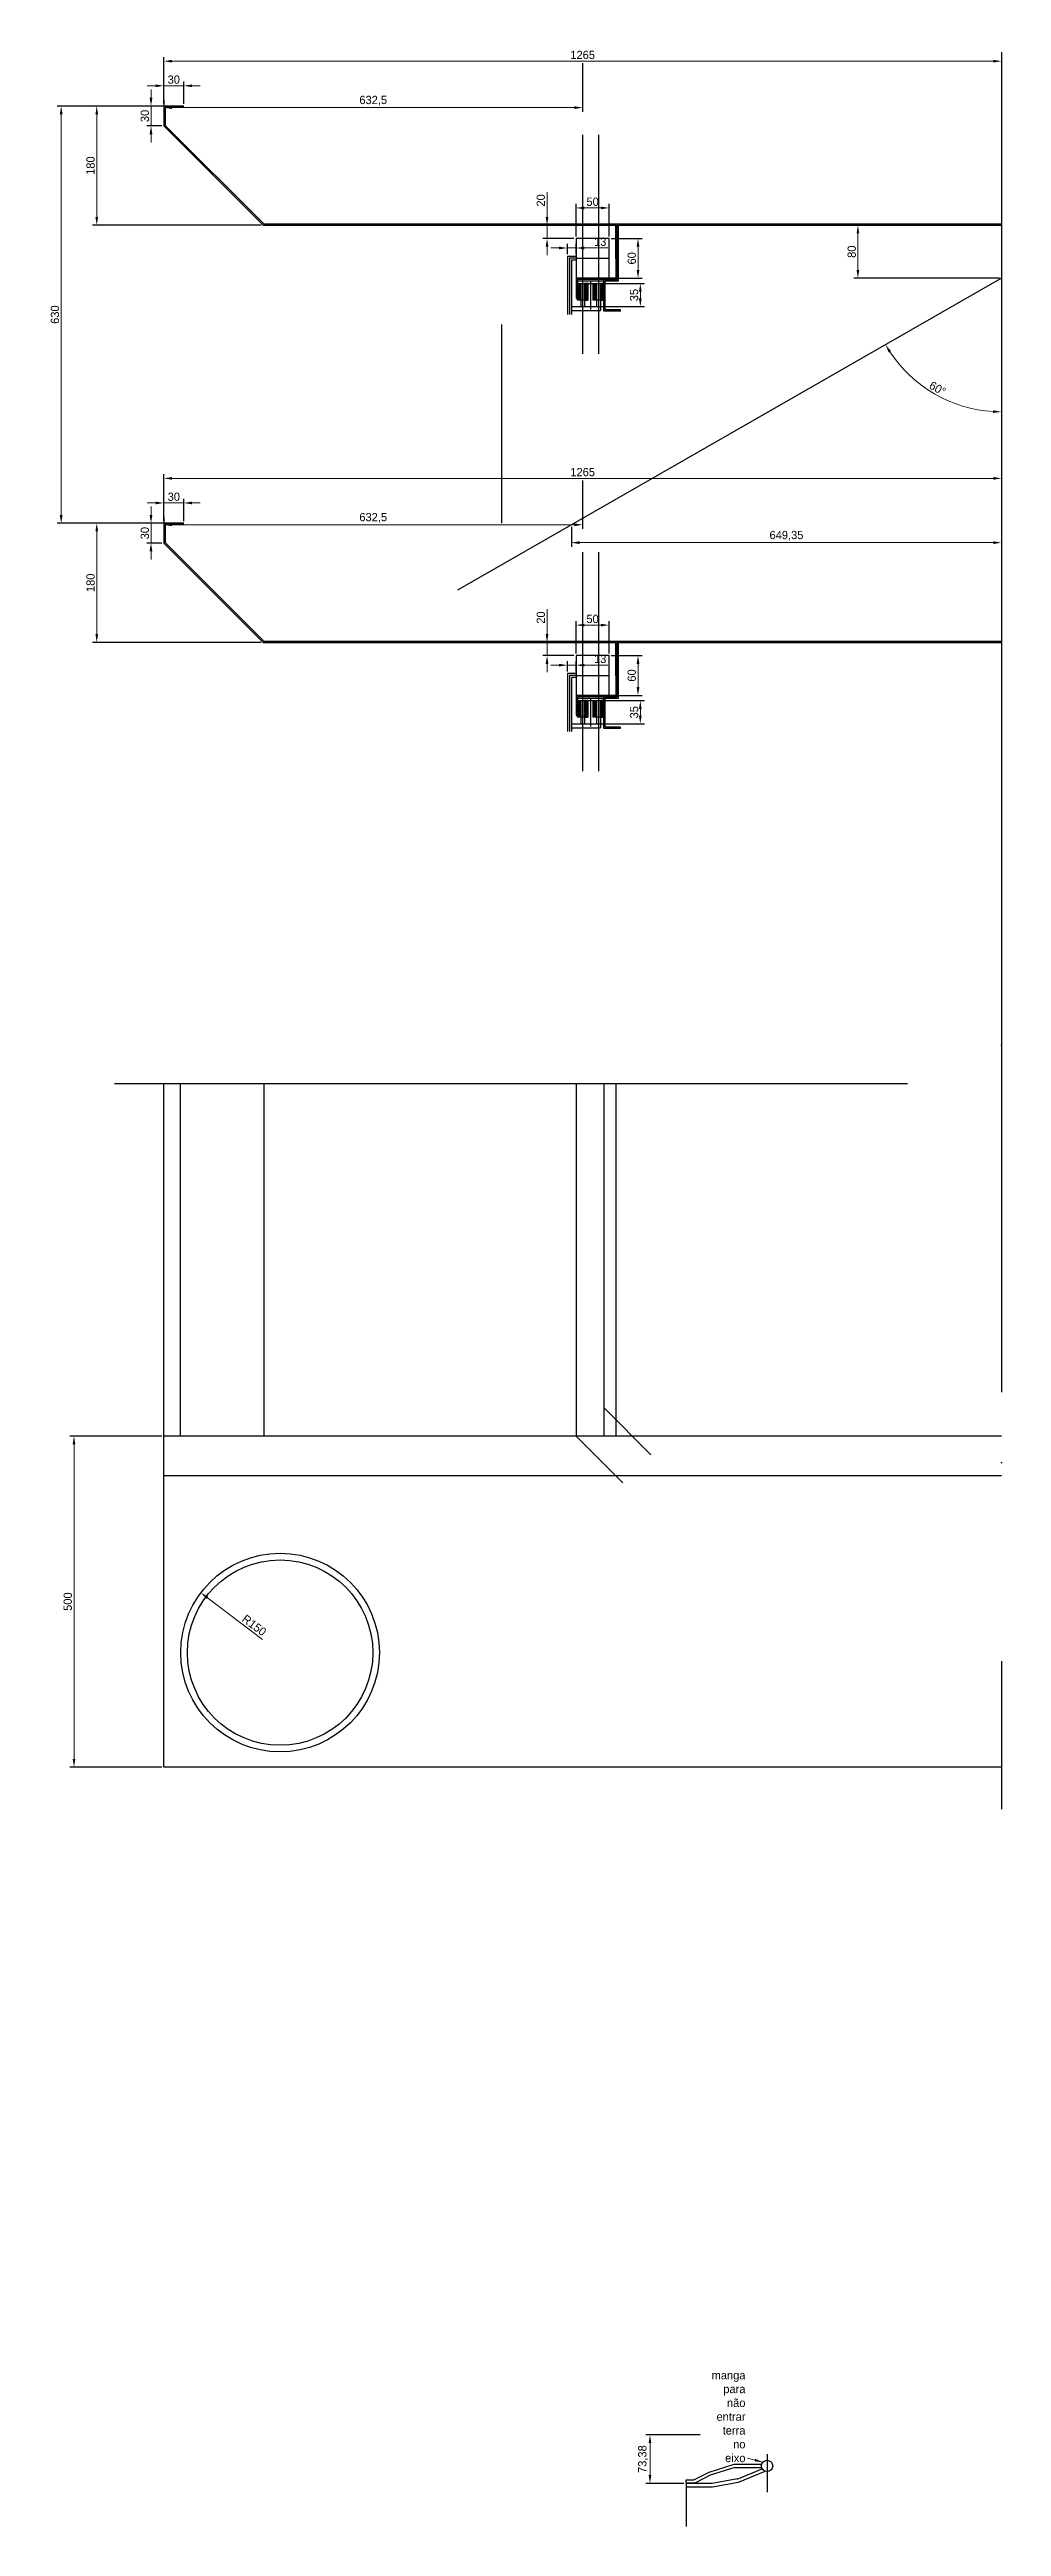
# Model space of a CAD drawing. Header units: millimetres. Extents: x -1048 to 11239, y -6749 to 873.
# Drawn here: x -173 to 1265, y -3025 to 715 of the extents above; entities that cross this region are included whole.
import ezdxf

# ---------------------------------------------------------------- set-up
doc = ezdxf.new("R2010")
doc.units = ezdxf.units.MM
doc.header["$LTSCALE"] = 100
doc.linetypes.add('ACAD_ISO10W100', pattern=[18, 12, -3, 0, -3])
doc.layers.add('eixo', color=5, linetype='ACAD_ISO10W100', plot=False)
doc.dimstyles.new('ISO-25', dxfattribs={"dimscale": 5, "dimtxt": 2.5, "dimasz": 2.5, "dimexe": 1.25, "dimexo": 0.625, "dimtad": 1, "dimtxsty": 'Standard', "dimcen": 2.5, "dimclrd": 1, "dimclre": 1, "dimadec": 0, "dimazin": 0, "dimtfac": 1, "dimtmove": 0, "dimatfit": 3, "dimfxl": 1, "dimlwd": 15, "dimarcsym": 0})

msp = doc.modelspace()

# ---------------------------------------------------------------- texts
at = {"insert": (878.385, -2928.344), "char_height": 12.5, "width": 3.67611, "attachment_point": 9}
msp.add_mtext('manga para não entrar terra no eixo', dxfattribs=at)

# ---------------------------------------------------------------- blocks, each defined once
blk = doc.blocks.new('*D0')
at = {"color": 1, "lineweight": -2, "transparency": 16777216}
for p, q in [((1265, 78.4), (1265, 61.5)), ((0, 3.1), (0, 74))]:
    blk.add_line(p, q, dxfattribs=at)
at = {"color": 1, "lineweight": 15, "transparency": 16777216}
blk.add_line((12.5, 67.7), (1252.5, 67.7), dxfattribs=at)
at = {"color": 1, "transparency": 16777216}
for points in [[(12.5, 69.8), (12.5, 65.6), (0, 67.7)], [(1252.5, 69.8), (1252.5, 65.6), (1265, 67.7)]]:
    blk.add_solid(points, dxfattribs=at)
at = {"layer": 'Defpoints', "color": 0, "transparency": 16777216}
for p in [(1265, 81.5, -8000), (1265, 67.7), (0, 0, -8000)]:
    blk.add_point(p, dxfattribs=at)
at = {"color": 0, "transparency": 16777216, "insert": (632.5, 77.1), "char_height": 12.5, "attachment_point": 5}
blk.add_mtext('1265', dxfattribs=at)
blk = doc.blocks.new('*D1')
at = {"color": 1, "lineweight": 15, "transparency": 16777216}
for p, q in [((-12.5, 30.6), (-25, 30.6)), ((0, 30.6), (30, 30.6)), ((42.5, 30.6), (55, 30.6))]:
    blk.add_line(p, q, dxfattribs=at)
at = {"color": 1, "lineweight": -2, "transparency": 16777216}
for p, q in [((0, 3.1), (0, 36.8)), ((30, 3.1), (30, 36.8))]:
    blk.add_line(p, q, dxfattribs=at)
at = {"color": 1, "transparency": 16777216}
for points in [[(-12.5, 32.6), (-12.5, 28.5), (0, 30.6)], [(42.5, 32.6), (42.5, 28.5), (30, 30.6)]]:
    blk.add_solid(points, dxfattribs=at)
at = {"layer": 'Defpoints', "color": 0, "transparency": 16777216}
for p in [(0, 0, -8000), (30, 30.6), (30, 0, -8000)]:
    blk.add_point(p, dxfattribs=at)
at = {"color": 0, "transparency": 16777216, "insert": (15, 39.9), "char_height": 12.5, "attachment_point": 5}
blk.add_mtext('30', dxfattribs=at)
blk = doc.blocks.new('*D2')
at = {"color": 1, "lineweight": -2, "transparency": 16777216}
for p, q in [((-3.1, 0), (-25.6, 0)), ((-3.1, -30), (-25.6, -30))]:
    blk.add_line(p, q, dxfattribs=at)
at = {"color": 1, "lineweight": 15, "transparency": 16777216}
for p, q in [((-19.4, 12.5), (-19.4, 25)), ((-19.4, 0), (-19.4, -30)), ((-19.4, -42.5), (-19.4, -55))]:
    blk.add_line(p, q, dxfattribs=at)
at = {"color": 1, "transparency": 16777216}
for points in [[(-21.5, 12.5), (-17.3, 12.5), (-19.4, 0)], [(-21.5, -42.5), (-17.3, -42.5), (-19.4, -30)]]:
    blk.add_solid(points, dxfattribs=at)
at = {"layer": 'Defpoints', "color": 0, "transparency": 16777216}
for p in [(0, 0, -8000), (-19.4, -30), (0, -30, -8000)]:
    blk.add_point(p, dxfattribs=at)
at = {"color": 0, "transparency": 16777216, "insert": (-28.7, -15), "char_height": 12.5, "attachment_point": 5, "rotation": 90}
blk.add_mtext('30', dxfattribs=at)
blk = doc.blocks.new('*D4')
at = {"color": 1, "lineweight": -2, "transparency": 16777216}
for p, q in [((-3.1, -1378.6), (-142, -1378.6)), ((-3.1, -1878.6), (-142, -1878.6))]:
    blk.add_line(p, q, dxfattribs=at)
at = {"color": 1, "lineweight": 15, "transparency": 16777216}
blk.add_line((-135.7, -1391.1), (-135.7, -1866.1), dxfattribs=at)
at = {"color": 1, "transparency": 16777216}
for points in [[(-137.8, -1391.1), (-133.7, -1391.1), (-135.7, -1378.6)], [(-137.8, -1866.1), (-133.7, -1866.1), (-135.7, -1878.6)]]:
    blk.add_solid(points, dxfattribs=at)
at = {"layer": 'Defpoints', "color": 0, "transparency": 16777216}
for p in [(0, -1378.6), (-135.7, -1878.6), (0, -1878.6)]:
    blk.add_point(p, dxfattribs=at)
at = {"color": 0, "transparency": 16777216, "insert": (-145.1, -1628.6), "char_height": 12.5, "attachment_point": 5, "rotation": 90}
blk.add_mtext('500', dxfattribs=at)
blk = doc.blocks.new('*D5')
at = {"color": 1, "lineweight": 15, "transparency": 16777216}
blk.add_line((149.2, -1685.6), (65.8, -1622.8), dxfattribs=at)
at = {"color": 1, "transparency": 16777216}
blk.add_solid([(67.1, -1621.1), (64.6, -1624.4), (55.8, -1615.2)], dxfattribs=at)
at = {"layer": 'Defpoints', "color": 0, "transparency": 16777216}
for p in [(55.8, -1615.2), (175.6, -1705.6)]:
    blk.add_point(p, dxfattribs=at)
at = {"color": 0, "transparency": 16777216, "insert": (136.5, -1664.4), "char_height": 12.5, "attachment_point": 5, "rotation": 322.9744}
blk.add_mtext('R150', dxfattribs=at)
blk = doc.blocks.new('*D10')
at = {"color": 1, "lineweight": -2, "transparency": 16777216}
for p, q in [((26.9, 0), (-107.6, 0)), ((146.9, -180), (-107.6, -180))]:
    blk.add_line(p, q, dxfattribs=at)
at = {"color": 1, "lineweight": 15, "transparency": 16777216}
blk.add_line((-101.4, -12.5), (-101.4, -167.5), dxfattribs=at)
at = {"color": 1, "transparency": 16777216}
for points in [[(-103.4, -12.5), (-99.3, -12.5), (-101.4, 0)], [(-103.4, -167.5), (-99.3, -167.5), (-101.4, -180)]]:
    blk.add_solid(points, dxfattribs=at)
at = {"layer": 'Defpoints', "color": 0, "transparency": 16777216}
for p in [(30, 0), (-101.4, -180), (150, -180)]:
    blk.add_point(p, dxfattribs=at)
at = {"color": 0, "transparency": 16777216, "insert": (-110.7, -90), "char_height": 12.5, "attachment_point": 5, "rotation": 90}
blk.add_mtext('180', dxfattribs=at)
blk = doc.blocks.new('*D12')
at = {"color": 1, "lineweight": -2, "transparency": 16777216}
for p, q in [((632.5, 64.6), (632.5, -8.7)), ((0, 9.4), (0, -8.7))]:
    blk.add_line(p, q, dxfattribs=at)
at = {"color": 1, "lineweight": 15, "transparency": 16777216}
blk.add_line((12.5, -2.4), (620, -2.4), dxfattribs=at)
at = {"color": 1, "transparency": 16777216}
for points in [[(12.5, -0.3), (12.5, -4.5), (0, -2.4)], [(620, -0.3), (620, -4.5), (632.5, -2.4)]]:
    blk.add_solid(points, dxfattribs=at)
at = {"layer": 'Defpoints', "color": 0, "transparency": 16777216}
for p in [(632.5, 67.7, 8000), (0, 12.5, 8000), (632.5, -2.4)]:
    blk.add_point(p, dxfattribs=at)
at = {"color": 0, "transparency": 16777216, "insert": (316.2, 8), "char_height": 12.5, "attachment_point": 5}
blk.add_mtext('632,5', dxfattribs=at)
blk = doc.blocks.new('*D14')
at = {"color": 1, "lineweight": -2, "transparency": 16777216}
for p, q in [((810.2, -2886.9), (727.9, -2886.9)), ((785.5, -2960.3), (727.9, -2960.3))]:
    blk.add_line(p, q, dxfattribs=at)
at = {"color": 1, "lineweight": 15, "transparency": 16777216}
blk.add_line((734.2, -2947.8), (734.2, -2899.4), dxfattribs=at)
at = {"color": 1, "transparency": 16777216}
for points in [[(732.1, -2899.4), (736.2, -2899.4), (734.2, -2886.9)], [(732.1, -2947.8), (736.2, -2947.8), (734.2, -2960.3)]]:
    blk.add_solid(points, dxfattribs=at)
at = {"layer": 'Defpoints', "color": 0, "transparency": 16777216}
for p in [(734.2, -2886.9), (813.3, -2886.9), (788.6, -2960.3)]:
    blk.add_point(p, dxfattribs=at)
at = {"color": 0, "transparency": 16777216, "insert": (723.7, -2923.6), "char_height": 12.5, "attachment_point": 5, "rotation": 90}
blk.add_mtext('73,38', dxfattribs=at)
blk = doc.blocks.new('*D19')
at = {"color": 1, "lineweight": 15, "transparency": 16777216}
for p, q in [((578.7, -167.5), (578.7, -130)), ((578.7, -200), (578.7, -180)), ((578.7, -212.5), (578.7, -225))]:
    blk.add_line(p, q, dxfattribs=at)
at = {"color": 1, "lineweight": -2, "transparency": 16777216}
for p, q in [((619.4, -180), (572.4, -180)), ((619.4, -200), (572.4, -200))]:
    blk.add_line(p, q, dxfattribs=at)
at = {"color": 1, "transparency": 16777216}
for points in [[(576.6, -167.5), (580.8, -167.5), (578.7, -180)], [(576.6, -212.5), (580.8, -212.5), (578.7, -200)]]:
    blk.add_solid(points, dxfattribs=at)
at = {"layer": 'Defpoints', "color": 0, "transparency": 16777216}
for p in [(578.7, -180), (622.5, -180), (622.5, -200)]:
    blk.add_point(p, dxfattribs=at)
at = {"color": 0, "transparency": 16777216, "insert": (569.3, -142.5), "char_height": 12.5, "attachment_point": 5, "rotation": 90}
blk.add_mtext('20', dxfattribs=at)
blk = doc.blocks.new('*D20')
at = {"color": 1, "lineweight": -2, "transparency": 16777216}
for p, q in [((675.6, -200), (722.4, -200)), ((675.6, -260), (722.4, -260))]:
    blk.add_line(p, q, dxfattribs=at)
at = {"color": 1, "lineweight": 15, "transparency": 16777216}
blk.add_line((716.1, -212.5), (716.1, -247.5), dxfattribs=at)
at = {"color": 1, "transparency": 16777216}
for points in [[(714, -212.5), (718.2, -212.5), (716.1, -200)], [(714, -247.5), (718.2, -247.5), (716.1, -260)]]:
    blk.add_solid(points, dxfattribs=at)
at = {"layer": 'Defpoints', "color": 0, "transparency": 16777216}
for p in [(672.5, -200), (672.5, -260), (716.1, -260)]:
    blk.add_point(p, dxfattribs=at)
at = {"color": 0, "transparency": 16777216, "insert": (706.7, -230), "char_height": 12.5, "attachment_point": 5, "rotation": 90}
blk.add_mtext('60', dxfattribs=at)
blk = doc.blocks.new('*D21')
at = {"color": 1, "lineweight": -2, "transparency": 16777216}
for p, q in [((622.5, -196.9), (622.5, -147.7)), ((672.5, -196.9), (672.5, -147.7))]:
    blk.add_line(p, q, dxfattribs=at)
at = {"color": 1, "lineweight": 15, "transparency": 16777216}
blk.add_line((635, -153.9), (660, -153.9), dxfattribs=at)
at = {"color": 1, "transparency": 16777216}
for points in [[(635, -151.9), (635, -156), (622.5, -153.9)], [(660, -151.9), (660, -156), (672.5, -153.9)]]:
    blk.add_solid(points, dxfattribs=at)
at = {"layer": 'Defpoints', "color": 0, "transparency": 16777216}
for p in [(672.5, -153.9), (622.5, -200), (672.5, -200)]:
    blk.add_point(p, dxfattribs=at)
at = {"color": 0, "transparency": 16777216, "insert": (647.5, -144.6), "char_height": 12.5, "attachment_point": 5}
blk.add_mtext('50', dxfattribs=at)
blk = doc.blocks.new('*D22')
at = {"color": 1, "lineweight": 15, "transparency": 16777216}
for p, q in [((597, -214.4), (584.5, -214.4)), ((609.5, -214.4), (622.5, -214.4)), ((635, -214.4), (670.4, -214.4))]:
    blk.add_line(p, q, dxfattribs=at)
at = {"color": 1, "lineweight": -2, "transparency": 16777216}
for p, q in [((609.5, -223.9), (609.5, -208.2)), ((622.5, -223.9), (622.5, -208.2))]:
    blk.add_line(p, q, dxfattribs=at)
at = {"color": 1, "transparency": 16777216}
for points in [[(597, -212.3), (597, -216.5), (609.5, -214.4)], [(635, -212.3), (635, -216.5), (622.5, -214.4)]]:
    blk.add_solid(points, dxfattribs=at)
at = {"layer": 'Defpoints', "color": 0, "transparency": 16777216}
for p in [(622.5, -214.4), (609.5, -227), (622.5, -227)]:
    blk.add_point(p, dxfattribs=at)
at = {"color": 0, "transparency": 16777216, "insert": (659, -205), "char_height": 12.5, "attachment_point": 5}
blk.add_mtext('13', dxfattribs=at)
blk = doc.blocks.new('*D23')
at = {"color": 1, "lineweight": -2, "transparency": 16777216}
for p, q in [((638.6, -268), (725.8, -268)), ((638.6, -303), (725.8, -303))]:
    blk.add_line(p, q, dxfattribs=at)
at = {"color": 1, "lineweight": 15, "transparency": 16777216}
blk.add_line((719.6, -290.5), (719.6, -280.5), dxfattribs=at)
at = {"color": 1, "transparency": 16777216}
for points in [[(717.5, -280.5), (721.6, -280.5), (719.6, -268)], [(717.5, -290.5), (721.6, -290.5), (719.6, -303)]]:
    blk.add_solid(points, dxfattribs=at)
at = {"layer": 'Defpoints', "color": 0, "transparency": 16777216}
for p in [(635.5, -268), (719.6, -268), (635.5, -303)]:
    blk.add_point(p, dxfattribs=at)
at = {"color": 0, "transparency": 16777216, "insert": (710.2, -285.5), "char_height": 12.5, "attachment_point": 5, "rotation": 90}
blk.add_mtext('35', dxfattribs=at)
blk = doc.blocks.new('*D29')
at = {"color": 1, "lineweight": -2, "transparency": 16777216}
for p, q in [((0, 633.1), (0, 704)), ((1265, 708.4), (1265, 691.5))]:
    blk.add_line(p, q, dxfattribs=at)
at = {"color": 1, "lineweight": 15, "transparency": 16777216}
blk.add_line((12.5, 697.7), (1252.5, 697.7), dxfattribs=at)
at = {"color": 1, "transparency": 16777216}
for points in [[(12.5, 699.8), (12.5, 695.6), (0, 697.7)], [(1252.5, 699.8), (1252.5, 695.6), (1265, 697.7)]]:
    blk.add_solid(points, dxfattribs=at)
at = {"layer": 'Defpoints', "color": 0, "transparency": 16777216}
for p in [(1265, 711.5, -8000), (1265, 697.7), (0, 630, -8000)]:
    blk.add_point(p, dxfattribs=at)
at = {"color": 0, "transparency": 16777216, "insert": (632.5, 707.1), "char_height": 12.5, "attachment_point": 5}
blk.add_mtext('1265', dxfattribs=at)
blk = doc.blocks.new('*D28')
at = {"color": 1, "lineweight": 15, "transparency": 16777216}
for p, q in [((-12.5, 660.6), (-25, 660.6)), ((0, 660.6), (30, 660.6)), ((42.5, 660.6), (55, 660.6))]:
    blk.add_line(p, q, dxfattribs=at)
at = {"color": 1, "lineweight": -2, "transparency": 16777216}
for p, q in [((0, 633.1), (0, 666.8)), ((30, 633.1), (30, 666.8))]:
    blk.add_line(p, q, dxfattribs=at)
at = {"color": 1, "transparency": 16777216}
for points in [[(-12.5, 662.6), (-12.5, 658.5), (0, 660.6)], [(42.5, 662.6), (42.5, 658.5), (30, 660.6)]]:
    blk.add_solid(points, dxfattribs=at)
at = {"layer": 'Defpoints', "color": 0, "transparency": 16777216}
for p in [(30, 660.6), (0, 630, -8000), (30, 630, -8000)]:
    blk.add_point(p, dxfattribs=at)
at = {"color": 0, "transparency": 16777216, "insert": (15, 669.9), "char_height": 12.5, "attachment_point": 5}
blk.add_mtext('30', dxfattribs=at)
blk = doc.blocks.new('*D26')
at = {"color": 1, "lineweight": 15, "transparency": 16777216}
for p, q in [((-19.4, 642.5), (-19.4, 655)), ((-19.4, 630), (-19.4, 600)), ((-19.4, 587.5), (-19.4, 575))]:
    blk.add_line(p, q, dxfattribs=at)
at = {"color": 1, "lineweight": -2, "transparency": 16777216}
for p, q in [((-3.1, 630), (-25.6, 630)), ((-3.1, 600), (-25.6, 600))]:
    blk.add_line(p, q, dxfattribs=at)
at = {"color": 1, "transparency": 16777216}
for points in [[(-21.5, 642.5), (-17.3, 642.5), (-19.4, 630)], [(-21.5, 587.5), (-17.3, 587.5), (-19.4, 600)]]:
    blk.add_solid(points, dxfattribs=at)
at = {"layer": 'Defpoints', "color": 0, "transparency": 16777216}
for p in [(-19.4, 600), (0, 630, -8000), (0, 600, -8000)]:
    blk.add_point(p, dxfattribs=at)
at = {"color": 0, "transparency": 16777216, "insert": (-28.7, 615), "char_height": 12.5, "attachment_point": 5, "rotation": 90}
blk.add_mtext('30', dxfattribs=at)
blk = doc.blocks.new('*D30')
at = {"color": 1, "lineweight": -2, "transparency": 16777216}
for p, q in [((26.9, 630), (-107.6, 630)), ((146.9, 450), (-107.6, 450))]:
    blk.add_line(p, q, dxfattribs=at)
at = {"color": 1, "lineweight": 15, "transparency": 16777216}
blk.add_line((-101.4, 617.5), (-101.4, 462.5), dxfattribs=at)
at = {"color": 1, "transparency": 16777216}
for points in [[(-103.4, 617.5), (-99.3, 617.5), (-101.4, 630)], [(-103.4, 462.5), (-99.3, 462.5), (-101.4, 450)]]:
    blk.add_solid(points, dxfattribs=at)
at = {"layer": 'Defpoints', "color": 0, "transparency": 16777216}
for p in [(30, 630), (-101.4, 450), (150, 450)]:
    blk.add_point(p, dxfattribs=at)
at = {"color": 0, "transparency": 16777216, "insert": (-110.7, 540), "char_height": 12.5, "attachment_point": 5, "rotation": 90}
blk.add_mtext('180', dxfattribs=at)
blk = doc.blocks.new('*D25')
at = {"color": 1, "lineweight": -2, "transparency": 16777216}
for p, q in [((632.5, 694.6), (632.5, 621.3)), ((0, 639.4), (0, 621.3))]:
    blk.add_line(p, q, dxfattribs=at)
at = {"color": 1, "lineweight": 15, "transparency": 16777216}
blk.add_line((12.5, 627.6), (620, 627.6), dxfattribs=at)
at = {"color": 1, "transparency": 16777216}
for points in [[(12.5, 629.7), (12.5, 625.5), (0, 627.6)], [(620, 629.7), (620, 625.5), (632.5, 627.6)]]:
    blk.add_solid(points, dxfattribs=at)
at = {"layer": 'Defpoints', "color": 0, "transparency": 16777216}
for p in [(632.5, 697.7, 8000), (0, 642.5, 8000), (632.5, 627.6)]:
    blk.add_point(p, dxfattribs=at)
at = {"color": 0, "transparency": 16777216, "insert": (316.2, 638), "char_height": 12.5, "attachment_point": 5}
blk.add_mtext('632,5', dxfattribs=at)
blk = doc.blocks.new('*D32')
at = {"color": 1, "lineweight": 15, "transparency": 16777216}
for p, q in [((578.7, 462.5), (578.7, 500)), ((578.7, 430), (578.7, 450)), ((578.7, 417.5), (578.7, 405))]:
    blk.add_line(p, q, dxfattribs=at)
at = {"color": 1, "lineweight": -2, "transparency": 16777216}
for p, q in [((619.4, 450), (572.4, 450)), ((619.4, 430), (572.4, 430))]:
    blk.add_line(p, q, dxfattribs=at)
at = {"color": 1, "transparency": 16777216}
for points in [[(576.6, 462.5), (580.8, 462.5), (578.7, 450)], [(576.6, 417.5), (580.8, 417.5), (578.7, 430)]]:
    blk.add_solid(points, dxfattribs=at)
at = {"layer": 'Defpoints', "color": 0, "transparency": 16777216}
for p in [(578.7, 450), (622.5, 450), (622.5, 430)]:
    blk.add_point(p, dxfattribs=at)
at = {"color": 0, "transparency": 16777216, "insert": (569.3, 487.5), "char_height": 12.5, "attachment_point": 5, "rotation": 90}
blk.add_mtext('20', dxfattribs=at)
blk = doc.blocks.new('*D33')
at = {"color": 1, "lineweight": -2, "transparency": 16777216}
for p, q in [((675.6, 430), (722.4, 430)), ((675.6, 370), (722.4, 370))]:
    blk.add_line(p, q, dxfattribs=at)
at = {"color": 1, "lineweight": 15, "transparency": 16777216}
blk.add_line((716.1, 417.5), (716.1, 382.5), dxfattribs=at)
at = {"color": 1, "transparency": 16777216}
for points in [[(714, 417.5), (718.2, 417.5), (716.1, 430)], [(714, 382.5), (718.2, 382.5), (716.1, 370)]]:
    blk.add_solid(points, dxfattribs=at)
at = {"layer": 'Defpoints', "color": 0, "transparency": 16777216}
for p in [(672.5, 430), (672.5, 370), (716.1, 370)]:
    blk.add_point(p, dxfattribs=at)
at = {"color": 0, "transparency": 16777216, "insert": (706.7, 400), "char_height": 12.5, "attachment_point": 5, "rotation": 90}
blk.add_mtext('60', dxfattribs=at)
blk = doc.blocks.new('*D34')
at = {"color": 1, "lineweight": -2, "transparency": 16777216}
for p, q in [((622.5, 433.1), (622.5, 482.3)), ((672.5, 433.1), (672.5, 482.3))]:
    blk.add_line(p, q, dxfattribs=at)
at = {"color": 1, "lineweight": 15, "transparency": 16777216}
blk.add_line((635, 476.1), (660, 476.1), dxfattribs=at)
at = {"color": 1, "transparency": 16777216}
for points in [[(635, 478.1), (635, 474), (622.5, 476.1)], [(660, 478.1), (660, 474), (672.5, 476.1)]]:
    blk.add_solid(points, dxfattribs=at)
at = {"layer": 'Defpoints', "color": 0, "transparency": 16777216}
for p in [(672.5, 476.1), (622.5, 430), (672.5, 430)]:
    blk.add_point(p, dxfattribs=at)
at = {"color": 0, "transparency": 16777216, "insert": (647.5, 485.4), "char_height": 12.5, "attachment_point": 5}
blk.add_mtext('50', dxfattribs=at)
blk = doc.blocks.new('*D35')
at = {"color": 1, "lineweight": 15, "transparency": 16777216}
for p, q in [((597, 415.6), (584.5, 415.6)), ((609.5, 415.6), (622.5, 415.6)), ((635, 415.6), (670.4, 415.6))]:
    blk.add_line(p, q, dxfattribs=at)
at = {"color": 1, "lineweight": -2, "transparency": 16777216}
for p, q in [((609.5, 406.1), (609.5, 421.8)), ((622.5, 406.1), (622.5, 421.8))]:
    blk.add_line(p, q, dxfattribs=at)
at = {"color": 1, "transparency": 16777216}
for points in [[(597, 417.7), (597, 413.5), (609.5, 415.6)], [(635, 417.7), (635, 413.5), (622.5, 415.6)]]:
    blk.add_solid(points, dxfattribs=at)
at = {"layer": 'Defpoints', "color": 0, "transparency": 16777216}
for p in [(622.5, 415.6), (609.5, 403), (622.5, 403)]:
    blk.add_point(p, dxfattribs=at)
at = {"color": 0, "transparency": 16777216, "insert": (659, 425), "char_height": 12.5, "attachment_point": 5}
blk.add_mtext('13', dxfattribs=at)
blk = doc.blocks.new('*D36')
at = {"color": 1, "lineweight": -2, "transparency": 16777216}
for p, q in [((638.6, 362), (725.8, 362)), ((638.6, 327), (725.8, 327))]:
    blk.add_line(p, q, dxfattribs=at)
at = {"color": 1, "lineweight": 15, "transparency": 16777216}
blk.add_line((719.6, 339.5), (719.6, 349.5), dxfattribs=at)
at = {"color": 1, "transparency": 16777216}
for points in [[(717.5, 349.5), (721.6, 349.5), (719.6, 362)], [(717.5, 339.5), (721.6, 339.5), (719.6, 327)]]:
    blk.add_solid(points, dxfattribs=at)
at = {"layer": 'Defpoints', "color": 0, "transparency": 16777216}
for p in [(635.5, 362), (719.6, 362), (635.5, 327)]:
    blk.add_point(p, dxfattribs=at)
at = {"color": 0, "transparency": 16777216, "insert": (710.2, 344.5), "char_height": 12.5, "attachment_point": 5, "rotation": 90}
blk.add_mtext('35', dxfattribs=at)
blk = doc.blocks.new('*D38')
at = {"color": 1, "lineweight": -2, "transparency": 16777216}
for p, q in [((-3.1, 630), (-161.3, 630)), ((-3.1, 0), (-161.3, 0))]:
    blk.add_line(p, q, dxfattribs=at)
at = {"color": 1, "lineweight": 15, "transparency": 16777216}
blk.add_line((-155.1, 12.5), (-155.1, 617.5), dxfattribs=at)
at = {"color": 1, "transparency": 16777216}
for points in [[(-157.2, 617.5), (-153, 617.5), (-155.1, 630)], [(-157.2, 12.5), (-153, 12.5), (-155.1, 0)]]:
    blk.add_solid(points, dxfattribs=at)
at = {"layer": 'Defpoints', "color": 0, "transparency": 16777216}
for p in [(-155.1, 630), (0, 630), (0, 0)]:
    blk.add_point(p, dxfattribs=at)
at = {"color": 0, "transparency": 16777216, "insert": (-164.5, 315), "char_height": 12.5, "attachment_point": 5, "rotation": 90}
blk.add_mtext('630', dxfattribs=at)
blk = doc.blocks.new('*D39')
at = {"color": 1, "lineweight": 15, "transparency": 16777216}
blk.add_arc((1265, 370), 201.8, 213.3831, 266.4512, dxfattribs=at)
at = {"color": 1, "transparency": 16777216}
for points in [[(1094.7, 257.8), (1098.2, 260), (1089.9, 269.6)], [(1252.6, 170.6), (1252.4, 166.5), (1265, 168.2)]]:
    blk.add_solid(points, dxfattribs=at)
at = {"layer": 'Defpoints', "color": 0, "transparency": 16777216}
for p in [(1265, 711.5), (1265, 370), (1135, 215.6), (443.5, -101.2), (1265, -1312.2)]:
    blk.add_point(p, dxfattribs=at)
at = {"color": 0, "transparency": 16777216, "insert": (1168.5, 203.5), "char_height": 12.5, "attachment_point": 5, "rotation": 329.9171}
blk.add_mtext('60°', dxfattribs=at)
blk = doc.blocks.new('*D40')
at = {"color": 1, "lineweight": -2, "transparency": 16777216}
for p, q in [((1261.9, 450), (1042, 450)), ((1261.9, 370), (1042, 370))]:
    blk.add_line(p, q, dxfattribs=at)
at = {"color": 1, "lineweight": 15, "transparency": 16777216}
blk.add_line((1048.2, 437.5), (1048.2, 382.5), dxfattribs=at)
at = {"color": 1, "transparency": 16777216}
for points in [[(1046.1, 437.5), (1050.3, 437.5), (1048.2, 450)], [(1046.1, 382.5), (1050.3, 382.5), (1048.2, 370)]]:
    blk.add_solid(points, dxfattribs=at)
at = {"layer": 'Defpoints', "color": 0, "transparency": 16777216}
for p in [(1265, 450), (1048.2, 370), (1265, 370)]:
    blk.add_point(p, dxfattribs=at)
at = {"color": 0, "transparency": 16777216, "insert": (1038.9, 410), "char_height": 12.5, "attachment_point": 5, "rotation": 90}
blk.add_mtext('80', dxfattribs=at)
blk = doc.blocks.new('*D41')
at = {"color": 1, "lineweight": -2, "transparency": 16777216}
for p, q in [((1265, 366.9), (1265, -35.6)), ((615.6, -5.5), (615.6, -35.6))]:
    blk.add_line(p, q, dxfattribs=at)
at = {"color": 1, "lineweight": 15, "transparency": 16777216}
blk.add_line((1252.5, -29.4), (628.1, -29.4), dxfattribs=at)
at = {"color": 1, "transparency": 16777216}
for points in [[(628.1, -27.3), (628.1, -31.5), (615.6, -29.4)], [(1252.5, -27.3), (1252.5, -31.5), (1265, -29.4)]]:
    blk.add_solid(points, dxfattribs=at)
at = {"layer": 'Defpoints', "color": 0, "transparency": 16777216}
for p in [(1265, 370), (615.6, -2.4), (615.6, -29.4)]:
    blk.add_point(p, dxfattribs=at)
at = {"color": 0, "transparency": 16777216, "insert": (940.3, -19), "char_height": 12.5, "attachment_point": 5}
blk.add_mtext('649,35', dxfattribs=at)

# ---------------------------------------------------------------- dimensions: what is measured, and where the dimension line sits
for base, p1, p2, picture, middle in [((1265, 697.731, 8000), (0, 630), (1265, 711.507), '*D29', (632.5, 707.106, 8000)), ((632.5, 627.595), (0, 642.5, 8000), (632.5, 697.731, 8000), '*D25', (316.25, 638.012)), ((672.5, 476.058), (622.5, 430), (672.5, 430), '*D34', (647.5, 485.433)), ((622.5, 415.575), (609.5, 403), (622.5, 403), '*D35', (658.958, 424.95)), ((615.646, -29.375), (1265, 369.999), (615.646, -2.405), '*D41', (940.323, -18.958)), ((1265, 67.731, 8000), (0, 0), (1265, 81.507), '*D0', (632.5, 77.106, 8000)), ((632.5, -2.405), (0, 12.5, 8000), (632.5, 67.731, 8000), '*D12', (316.25, 8.012)), ((672.5, -153.942), (622.5, -200), (672.5, -200), '*D21', (647.5, -144.567)), ((622.5, -214.425), (609.5, -227), (622.5, -227), '*D22', (658.958, -205.05))]:
    dim = msp.add_linear_dim(base=base, p1=p1, p2=p2, dimstyle='ISO-25')
    dim.commit()
    dim.dimension.update_dxf_attribs({"geometry": picture, "text_midpoint": middle})
dim = msp.add_angular_dim_2l(base=(1134.959, 215.629), line1=((1265, 711.507), (1265, -1312.173)), line2=((1265, 369.999), (443.456, -101.156)), dimstyle='ISO-25')
dim.commit()
dim.dimension.update_dxf_attribs({"geometry": '*D39', "text_midpoint": (1168.525, 203.456)})
for p1, p2, distance, picture, middle in [((0, 630), (30, 630), 30.561, '*D28', (15, 669.936, 8000)), ((0, 630), (0, 600), -19.37, '*D26', (-28.745, 615, 8000)), ((0, 0), (30, 0), 30.561, '*D1', (15, 39.936, 8000)), ((0, 0), (0, -30), -19.37, '*D2', (-28.745, -15, 8000))]:
    dim = msp.add_aligned_dim(p1=p1, p2=p2, distance=distance, dimstyle='ISO-25')
    dim.commit()
    dim.dimension.update_dxf_attribs({"geometry": picture, "text_midpoint": middle})
for base, p1, p2, picture, middle in [((-155.089, 630), (0, 0), (0, 630), '*D38', (-164.464, 315)), ((-101.361, 450), (30, 630), (150, 450), '*D30', (-110.736, 540)), ((578.683, 450), (622.5, 430), (622.5, 450), '*D32', (569.308, 487.5)), ((1048.23, 369.999), (1265, 450), (1265, 369.999), '*D40', (1038.855, 410)), ((716.101, 370), (672.5, 430), (672.5, 370), '*D33', (706.726, 400)), ((719.565, 362), (635.5, 327), (635.5, 362), '*D36', (710.19, 344.5)), ((-101.361, -180), (30, 0), (150, -180), '*D10', (-110.736, -90)), ((578.683, -180), (622.5, -200), (622.5, -180), '*D19', (569.308, -142.5)), ((716.101, -260), (672.5, -200), (672.5, -260), '*D20', (706.726, -230)), ((719.565, -268), (635.5, -303), (635.5, -268), '*D23', (710.19, -285.5)), ((-135.749, -1878.613), (0, -1378.613), (0, -1878.613), '*D4', (-145.124, -1628.613)), ((734.159, -2886.906), (788.58, -2960.285), (813.311, -2886.906), '*D14', (723.743, -2923.596))]:
    dim = msp.add_linear_dim(base=base, p1=p1, p2=p2, angle=90, dimstyle='ISO-25')
    dim.commit()
    dim.dimension.update_dxf_attribs({"geometry": picture, "text_midpoint": middle})
dim = msp.add_radius_dim(center=(175.583, -1705.568), mpoint=(55.828, -1615.242), dimstyle='ISO-25')
dim.commit()
dim.dimension.update_dxf_attribs({"geometry": '*D5', "text_midpoint": (130.87, -1671.843), "dimtype": 164})

# ---------------------------------------------------------------- hatches: boundary and pattern name
h = msp.add_hatch()
h.set_pattern_fill('U', color=256, angle=45, style=0, pattern_type=0)
h.set_pattern_definition([(45, (0, 630), (-0.7071068, 0.7071068), [])])
h.paths.add_polyline_path([(624.5, 362), (629.5, 362), (629.5, 337), (624.5, 337)])
h = msp.add_hatch()
h.set_pattern_fill('U', color=256, angle=45, style=0, pattern_type=0)
h.set_pattern_definition([(45, (11, 630), (-0.7071068, 0.7071068), [])])
h.paths.add_polyline_path([(635.5, 362), (640.5, 362), (640.5, 337), (635.5, 337)])
h = msp.add_hatch()
h.set_pattern_fill('U', color=256, angle=45, style=0, pattern_type=0)
h.set_pattern_definition([(45, (24, 630), (-0.7071068, 0.7071068), [])])
h.paths.add_polyline_path([(648.5, 362), (653.5, 362), (653.5, 337), (648.5, 337)])
h = msp.add_hatch()
h.set_pattern_fill('U', color=256, angle=45, style=0, pattern_type=0)
h.set_pattern_definition([(45, (35, 630), (-0.7071068, 0.7071068), [])])
h.paths.add_polyline_path([(659.5, 362), (664.5, 362), (664.5, 337), (659.5, 337)])
h = msp.add_hatch()
h.set_pattern_fill('U', color=256, angle=45, style=0, pattern_type=0)
h.set_pattern_definition([(45, (0, 0), (-0.7071068, 0.7071068), [])])
h.paths.add_polyline_path([(624.5, -268), (629.5, -268), (629.5, -293), (624.5, -293)])
h = msp.add_hatch()
h.set_pattern_fill('U', color=256, angle=45, style=0, pattern_type=0)
h.set_pattern_definition([(45, (11, 0), (-0.7071068, 0.7071068), [])])
h.paths.add_polyline_path([(635.5, -268), (640.5, -268), (640.5, -293), (635.5, -293)])
h = msp.add_hatch()
h.set_pattern_fill('U', color=256, angle=45, style=0, pattern_type=0)
h.set_pattern_definition([(45, (24, 1e-13), (-0.7071068, 0.7071068), [])])
h.paths.add_polyline_path([(648.5, -268), (653.5, -268), (653.5, -293), (648.5, -293)])
h = msp.add_hatch()
h.set_pattern_fill('U', color=256, angle=45, style=0, pattern_type=0)
h.set_pattern_definition([(45, (35, 1e-13), (-0.7071068, 0.7071068), [])])
h.paths.add_polyline_path([(659.5, -268), (664.5, -268), (664.5, -293), (659.5, -293)])

# ---------------------------------------------------------------- linework, layer by layer
for p, q in [((682.5, 399.426), (682.5, 450)), ((1265, 369.999), (443.456, -101.156)), ((622.5, 340), (624.5, 340)), ((629.5, 337), (629.5, 362)), ((629.5, 337), (629.5, 327)), ((635.5, 337), (635.5, 362)), ((635.5, 337), (635.5, 327)), ((653.5, 337), (653.5, 362)), ((653.5, 337), (653.5, 327)), ((659.5, 337), (659.5, 362)), ((659.5, 337), (659.5, 321)), ((510.312, 0), (510.312, 300)), ((615.5, 327), (653.5, 327)), ((615.5, 321), (659.5, 321)), ((689.5, 320), (689.5, 322)), ((682.5, -230.574), (682.5, -180)), ((622.5, -290), (624.5, -290)), ((629.5, -293), (629.5, -268)), ((629.5, -293), (629.5, -303)), ((635.5, -293), (635.5, -268)), ((635.5, -293), (635.5, -303)), ((653.5, -293), (653.5, -268)), ((653.5, -293), (653.5, -303)), ((659.5, -293), (659.5, -268)), ((659.5, -293), (659.5, -309)), ((615.5, -303), (653.5, -303)), ((615.5, -309), (659.5, -309)), ((689.5, -310), (689.5, -308)), ((0, -1878.613), (0, -846.165)), ((0, -1378.613), (0, -846.165)), ((25, -1378.613), (25, -846.165)), ((150.828, -846.165), (150.828, -1378.613)), ((622.5, -846.165), (622.5, -1378.613)), ((664.5, -846.165), (664.5, -1378.613)), ((682.5, -846.165), (682.5, -1378.613)), ((664.926, -1336.186), (735.637, -1406.897)), ((1265, -1378.613), (0, -1378.613)), ((622.5, -1378.613), (693.211, -1449.323)), ((1265, -1438.613), (0, -1438.613)), ((1265, -1878.613), (0, -1878.613)), ((788.58, -2960.026), (788.58, -2955.026)), ((788.58, -2955.026), (800.557, -2955.026)), ((800.557, -2955.026), (823.304, -2943.292)), ((825.208, -2947.936), (801.771, -2960.026)), ((823.304, -2943.292), (861.497, -2931.406)), ((862.257, -2936.406), (825.208, -2947.936)), ((866.248, -2953.566), (828.142, -2960.285)), ((861.497, -2931.406), (902.881, -2931.406)), ((862.257, -2936.406), (902.881, -2936.406)), ((866.077, -2953.712), (903.833, -2938.254)), ((867.972, -2958.339), (908.336, -2941.813)), ((801.771, -2960.026), (788.58, -2960.026)), ((828.142, -2960.285), (788.58, -2960.285)), ((788.58, -2960.285), (788.58, -2965.285)), ((788.58, -2965.285), (788.58, -3025.285)), ((788.58, -2965.285), (828.58, -2965.285)), ((828.58, -2965.285), (867.972, -2958.339))]:
    msp.add_line(p, q)
for points in [[(30, 630), (0, 630), (0, 600), (150, 450), (682.5, 450), (682.5, 370), (622.5, 370), (622.5, 340)], [(30, 628), (2, 628), (2, 600.828), (150.828, 452), (684.5, 452), (684.5, 368), (624.5, 368), (624.5, 340)], [(689.5, 320), (664.5, 320), (664.5, 368), (684.5, 368), (684.5, 452), (1265, 452)], [(689.5, 322), (666.5, 322), (666.5, 366), (686.5, 366), (686.5, 450), (1265, 450)], [(622.5, 403), (609.5, 403), (609.5, 315.268)], [(622.5, 397), (615.5, 397), (615.5, 315.268)], [(30, 0), (0, 0), (0, -30), (150, -180), (682.5, -180), (682.5, -260), (622.5, -260), (622.5, -290)], [(30, -2), (2, -2), (2, -29.172), (150.828, -178), (684.5, -178), (684.5, -262), (624.5, -262), (624.5, -290)], [(689.5, -310), (664.5, -310), (664.5, -262), (684.5, -262), (684.5, -178), (1265, -178)], [(689.5, -308), (666.5, -308), (666.5, -264), (686.5, -264), (686.5, -180), (1265, -180)], [(622.5, -227), (609.5, -227), (609.5, -314.732)], [(622.5, -233), (615.5, -233), (615.5, -314.732)]]:
    msp.add_lwpolyline(points)
for points in [[(622.5, 370), (672.5, 370), (672.5, 430), (622.5, 430)], [(624.5, 362), (629.5, 362), (629.5, 337), (624.5, 337)], [(624.5, 362), (640.5, 362), (640.5, 337), (624.5, 337)], [(640.5, 362), (635.5, 362), (635.5, 337), (640.5, 337)], [(648.5, 362), (664.5, 362), (664.5, 337), (648.5, 337)], [(648.5, 362), (653.5, 362), (653.5, 337), (648.5, 337)], [(664.5, 362), (659.5, 362), (659.5, 337), (664.5, 337)], [(622.5, -260), (672.5, -260), (672.5, -200), (622.5, -200)], [(624.5, -268), (629.5, -268), (629.5, -293), (624.5, -293)], [(624.5, -268), (640.5, -268), (640.5, -293), (624.5, -293)], [(640.5, -268), (635.5, -268), (635.5, -293), (640.5, -293)], [(648.5, -268), (664.5, -268), (664.5, -293), (648.5, -293)], [(648.5, -268), (653.5, -268), (653.5, -293), (648.5, -293)], [(664.5, -268), (659.5, -268), (659.5, -293), (664.5, -293)]]:
    msp.add_lwpolyline(points, close=True)
for centre, radius in [((175.583, -1705.568), 150), ((175.583, -1705.568), 140), ((911.043, -2933.761), 8.495)]:
    msp.add_circle(centre, radius)
at = {"layer": 'eixo'}
for p, q in [((1265, 711.507), (1265, -1312.173)), ((632.5, 586.423, 8000), (632.5, 255.702, 8000)), ((656.5, 586.423, 8000), (656.5, 255.702, 8000)), ((622.5, 400), (672.5, 400)), ((664.5, 365.473), (624.5, 365.473)), ((644.5, 365.473), (644.5, 322.733, 8000)), ((1265, 81.507), (1265, -1942.173)), ((632.5, -43.577, 8000), (632.5, -374.298, 8000)), ((656.5, -43.577, 8000), (656.5, -374.298, 8000)), ((622.5, -230), (672.5, -230)), ((664.5, -264.527), (624.5, -264.527)), ((644.5, -264.527), (644.5, -307.267, 8000)), ((-74.557, -846.165), (1123.082, -846.165)), ((911.043, -2916.23), (911.043, -2973.285))]:
    msp.add_line(p, q, dxfattribs=at)
for points in [[(622.5, 400), (612.5, 400), (612.5, 315.268)], [(622.5, -230), (612.5, -230), (612.5, -314.732)]]:
    msp.add_lwpolyline(points, dxfattribs=at)

msp.set_redraw_order([(e.dxf.handle, doc.entitydb.next_handle()) for e in msp.query("TEXT MTEXT ATTDEF DIMENSION ARC_DIMENSION")])  # texts and dimensions are drawn at this point

# ---------------------------------------------------------------- leaders
at = {"annotation_type": 0, "has_hookline": 1, "hookline_direction": 1, "text_width": 70.833}
msp.add_leader([(904.577, -2928.252), (881.51, -2922.094)], dimstyle='ISO-25', override={"dimgap": 0.625, "dimtad": 0}, dxfattribs=at)

doc.saveas('drawing.dxf')
